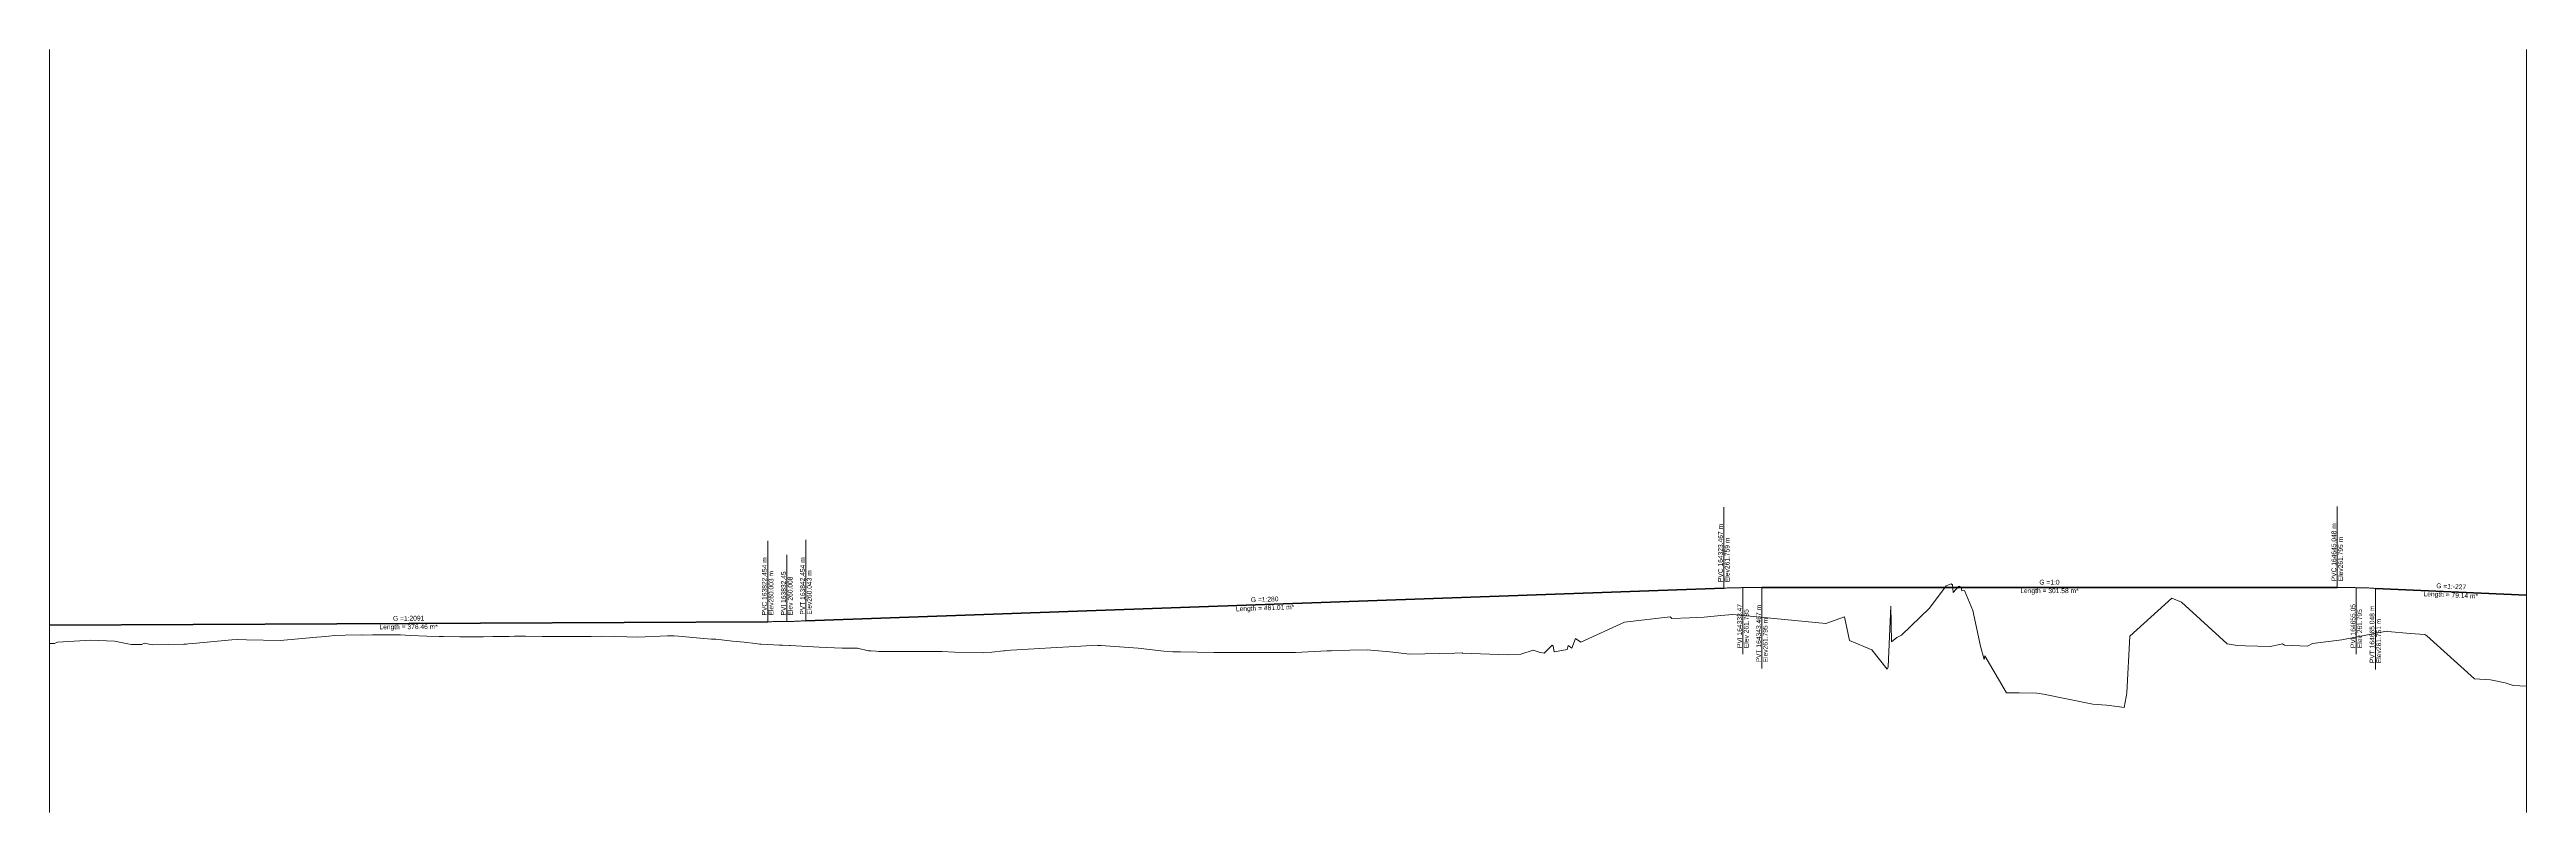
# Model space of a CAD drawing. Header units: metres. Extents: x 598670 to 602652, y 3407602 to 3409525.
# Drawn here: x 601344 to 602642, y 3409125 to 3409525 of the extents above; entities that cross this region are included whole.
import ezdxf
from ezdxf.enums import TextEntityAlignment as Align

# ---------------------------------------------------------------- set-up
doc = ezdxf.new("R2010")
doc.units = ezdxf.units.M
doc.header["$MEASUREMENT"] = 0
for name, color, linetype, lineweight in [('56', 7, 'Continuous', 0), ('Profile', 7, 'Continuous', 0), ('Profile Existing GL', 7, 'Continuous', 0), ('Profile text', 7, 'Continuous', 0), ('View Vert Annotation Curves Leader Line', 7, 'Continuous', 0)]:
    doc.layers.add(name, color=color, linetype=linetype, lineweight=lineweight)
doc.styles.add('Style-Arial', font='arial.ttf')

msp = doc.modelspace()

# ---------------------------------------------------------------- linework, layer by layer
at = {"layer": '56', "color": 7, "linetype": 'Continuous', "lineweight": 0}
msp.add_line((602642.1, 3409124.9), (602642.1, 3409524.9), dxfattribs=at)
at = {"layer": 'Profile', "color": 7, "linetype": 'Continuous', "lineweight": 0}
msp.add_line((601343.9, 3409124.9), (601343.9, 3409524.9), dxfattribs=at)
at = {"layer": 'Profile', "color": 1, "lineweight": 40}
for p, q in [((601740.3, 3409225.3), (602221.4, 3409242.5)), ((602241.4, 3409242.9), (602542.9, 3409242.9)), ((602562.9, 3409242.4), (602642.1, 3409238.9)), ((601343.9, 3409223.1), (601720.3, 3409224.9))]:
    msp.add_line(p, q, dxfattribs=at)
at = {"layer": 'Profile Existing GL', "color": 7, "linetype": 'Continuous', "lineweight": 13, "flags": 128}
msp.add_lwpolyline([(601343.9, 3409213.5), (601346.4, 3409213.5), (601348.1, 3409214.2), (601365.6, 3409215.3), (601378, 3409214.8), (601385, 3409213.3), (601386.7, 3409212.9), (601392.2, 3409212.9), (601393.4, 3409213.6), (601397.9, 3409212.8), (601414.3, 3409213.1), (601415.6, 3409213.2), (601415.6, 3409213.2), (601416.6, 3409213.3), (601419, 3409213.5), (601439.4, 3409215.4), (601442.5, 3409215.6), (601442.5, 3409215.6), (601447.1, 3409215.4), (601464.8, 3409215.1), (601464.8, 3409215.1), (601480.1, 3409216.4), (601481.6, 3409216.6), (601486.5, 3409217), (601490.2, 3409217.4), (601493.2, 3409217.7), (601498.8, 3409217.8), (601507.3, 3409218), (601507.4, 3409218), (601508.4, 3409217.8), (601513.1, 3409218.1), (601513.1, 3409218.1), (601515.9, 3409218.1), (601524.5, 3409218), (601526.2, 3409218), (601526.2, 3409218), (601527.8, 3409218), (601533, 3409217.7), (601541.6, 3409217.4), (601548.1, 3409217.1), (601550.3, 3409217.1), (601559, 3409217), (601566.4, 3409217), (601567.7, 3409217), (601571.3, 3409217), (601571.3, 3409217), (601571.3, 3409217), (601576.2, 3409217.1), (601584.8, 3409217.2), (601587.5, 3409217.3), (601592.1, 3409217.3), (601592.1, 3409217.3), (601593.4, 3409217.3), (601602, 3409217.2), (601607.4, 3409217.1), (601610.5, 3409217.1), (601612.7, 3409217.1), (601615.3, 3409217.2), (601619.1, 3409217.2), (601626.2, 3409217.1), (601627.7, 3409217.1), (601633.2, 3409217.4), (601633.2, 3409217.4), (601633.2, 3409217.4), (601646.5, 3409217), (601652.3, 3409216.9), (601652.3, 3409216.9), (601667.7, 3409217.5), (601671.2, 3409217.5), (601671.2, 3409217.5), (601673.6, 3409217.4), (601686.8, 3409216.1), (601690.8, 3409215.7), (601693.1, 3409215.7), (601701.8, 3409214.8), (601708, 3409214.2), (601713.7, 3409213.5), (601713.7, 3409213.5), (601716.2, 3409213.2), (601716.2, 3409213.2), (601716.2, 3409213.2), (601716.8, 3409213.2), (601716.8, 3409213.2), (601726.5, 3409212.7), (601728, 3409212.7), (601728, 3409212.7), (601731.5, 3409212.4), (601732, 3409212.4), (601747.2, 3409211.5), (601747.3, 3409211.5), (601759.4, 3409211), (601762.2, 3409211), (601767.3, 3409211), (601773.2, 3409209.7), (601774.4, 3409209.7), (601777.2, 3409209.5), (601778.6, 3409209.3), (601798.2, 3409209.3), (601811.7, 3409209.3), (601818.2, 3409209), (601833, 3409208.7), (601833.4, 3409208.6), (601837.7, 3409209), (601843.9, 3409209.6), (601844.4, 3409209.7), (601844.7, 3409209.8), (601844.7, 3409209.8), (601863, 3409210.9), (601868.7, 3409211.3), (601884.4, 3409212.1), (601892.9, 3409212.6), (601892.9, 3409212.6), (601893, 3409212.6), (601893.3, 3409212.5), (601893.3, 3409212.5), (601894.8, 3409212.5), (601914.4, 3409211.1), (601914.4, 3409211.1), (601927.9, 3409209.5), (601927.9, 3409209.5), (601932.6, 3409209.2), (601936.6, 3409209.1), (601954.1, 3409208.8), (601969.6, 3409208.8), (601996.9, 3409208.8), (602013.5, 3409209.6), (602015.6, 3409209.7), (602016.3, 3409209.8), (602034.4, 3409210.1), (602034.4, 3409210.1), (602034.5, 3409210.1), (602046.4, 3409209.2), (602056.8, 3409207.9), (602080.4, 3409208.5), (602084.2, 3409208.6), (602084.5, 3409208.4), (602108.2, 3409207.5), (602115, 3409207.9), (602121.4, 3409210), (602124.7, 3409209), (602127.2, 3409208.4), (602131.5, 3409212.7), (602131.9, 3409212.1), (602131.9, 3409212.1), (602132.5, 3409209.2), (602132.7, 3409209.1), (602132.7, 3409209.1), (602132.7, 3409209.1), (602139.3, 3409210.3), (602139.6, 3409211.8), (602139.8, 3409212.4), (602141.8, 3409211.1), (602143.7, 3409216.2), (602143.7, 3409216.2), (602143.7, 3409216.2), (602146.5, 3409214.2), (602169.3, 3409224.6), (602193.3, 3409227.5), (602194.1, 3409226.6), (602203.5, 3409227), (602203.5, 3409227), (602211.1, 3409227.3), (602211.1, 3409227.3), (602219.8, 3409228.1), (602226.1, 3409228.7), (602274.9, 3409224), (602284.6, 3409227.5), (602287.2, 3409215.1), (602298.9, 3409210.1), (602307.1, 3409200), (602307.6, 3409201.2), (602307.6, 3409201.2), (602309, 3409233.1), (602309.3, 3409214.4), (602312.1, 3409216.7), (602314.5, 3409217.8), (602329.2, 3409232.1), (602338, 3409243.7), (602338, 3409243.7), (602340.6, 3409244.7), (602340.6, 3409244.7), (602340.9, 3409244.4), (602341.2, 3409244.4), (602341.6, 3409240.2), (602344.4, 3409243.3), (602344.8, 3409243.5), (602344.8, 3409243.5), (602345.8, 3409243), (602346.1, 3409241.1), (602347.6, 3409241.2), (602347.6, 3409241.2), (602351.9, 3409230.8), (602356, 3409212.1), (602357.8, 3409205.1), (602357.8, 3409205.1), (602358.2, 3409207.1), (602369.5, 3409187.6), (602372.3, 3409187.7), (602376.2, 3409187.6), (602385.4, 3409187.4), (602389, 3409186.9), (602389, 3409186.9), (602414.8, 3409181.7), (602421.9, 3409181.2), (602427.6, 3409180.5), (602431.2, 3409180), (602431.3, 3409179.9), (602432.3, 3409185.5), (602432.3, 3409185.5), (602432.6, 3409187.6), (602434.2, 3409217.3), (602434.2, 3409217.3), (602456.2, 3409237.2), (602461.3, 3409235.1), (602485.2, 3409213.3), (602490.4, 3409212.5), (602494.8, 3409212.3), (602507.7, 3409211.9), (602512.9, 3409212.9), (602514.3, 3409213.3), (602515.3, 3409212.7), (602527.3, 3409212.1), (602530, 3409213.5), (602545.3, 3409215.4), (602568.7, 3409219.9), (602569.4, 3409219.8), (602581.2, 3409218.8), (602588.9, 3409218.2), (602589.9, 3409217.5), (602614.9, 3409195), (602623.2, 3409194.5), (602630.9, 3409192.9), (602635.1, 3409191.5), (602642.1, 3409191.1)], dxfattribs=at)
at = {"layer": 'Profile text', "color": 1, "flags": 128}
for points in [[(602221.4, 3409242.5), (602221.8, 3409242.5), (602222.2, 3409242.5), (602222.6, 3409242.5), (602223.1, 3409242.6), (602223.5, 3409242.6), (602223.9, 3409242.6), (602224.3, 3409242.6), (602224.8, 3409242.6), (602225.2, 3409242.6), (602225.6, 3409242.6), (602226, 3409242.6), (602226.5, 3409242.7), (602226.9, 3409242.7), (602227.3, 3409242.7), (602227.7, 3409242.7), (602228.2, 3409242.7), (602228.6, 3409242.7), (602229, 3409242.7), (602229.4, 3409242.7), (602229.9, 3409242.7), (602230.3, 3409242.7), (602230.7, 3409242.8), (602231.1, 3409242.8), (602231.6, 3409242.8), (602232, 3409242.8), (602232.4, 3409242.8), (602232.8, 3409242.8), (602233.3, 3409242.8), (602233.7, 3409242.8), (602234.1, 3409242.8), (602234.6, 3409242.8), (602235, 3409242.8), (602235.4, 3409242.8), (602235.8, 3409242.8), (602236.3, 3409242.8), (602236.7, 3409242.8), (602237.1, 3409242.8), (602237.5, 3409242.8), (602238, 3409242.8), (602238.4, 3409242.8), (602238.8, 3409242.8), (602239.2, 3409242.8), (602239.7, 3409242.8), (602240.1, 3409242.8), (602240.5, 3409242.9), (602240.9, 3409242.9), (602241.4, 3409242.9)], [(602542.9, 3409242.9), (602543.4, 3409242.9), (602543.8, 3409242.9), (602544.2, 3409242.8), (602544.6, 3409242.8), (602545.1, 3409242.8), (602545.5, 3409242.8), (602545.9, 3409242.8), (602546.3, 3409242.8), (602546.8, 3409242.8), (602547.2, 3409242.8), (602547.6, 3409242.8), (602548, 3409242.8), (602548.5, 3409242.8), (602548.9, 3409242.8), (602549.3, 3409242.8), (602549.7, 3409242.8), (602550.2, 3409242.8), (602550.6, 3409242.8), (602551, 3409242.8), (602551.5, 3409242.8), (602551.9, 3409242.8), (602552.3, 3409242.8), (602552.7, 3409242.7), (602553.2, 3409242.7), (602553.6, 3409242.7), (602554, 3409242.7), (602554.4, 3409242.7), (602554.9, 3409242.7), (602555.3, 3409242.7), (602555.7, 3409242.7), (602556.1, 3409242.7), (602556.6, 3409242.7), (602557, 3409242.6), (602557.4, 3409242.6), (602557.8, 3409242.6), (602558.3, 3409242.6), (602558.7, 3409242.6), (602559.1, 3409242.6), (602559.5, 3409242.6), (602560, 3409242.5), (602560.4, 3409242.5), (602560.8, 3409242.5), (602561.2, 3409242.5), (602561.7, 3409242.5), (602562.1, 3409242.5), (602562.5, 3409242.4), (602562.9, 3409242.4)], [(601720.3, 3409224.9), (601720.8, 3409224.9), (601721.2, 3409224.9), (601721.6, 3409224.9), (601722, 3409224.9), (601722.5, 3409224.9), (601722.9, 3409225), (601723.3, 3409225), (601723.7, 3409225), (601724.2, 3409225), (601724.6, 3409225), (601725, 3409225), (601725.5, 3409225), (601725.9, 3409225), (601726.3, 3409225), (601726.7, 3409225), (601727.2, 3409225), (601727.6, 3409225), (601728, 3409225), (601728.4, 3409225), (601728.9, 3409225), (601729.3, 3409225), (601729.7, 3409225), (601730.1, 3409225.1), (601730.6, 3409225.1), (601731, 3409225.1), (601731.4, 3409225.1), (601731.8, 3409225.1), (601732.3, 3409225.1), (601732.7, 3409225.1), (601733.1, 3409225.1), (601733.5, 3409225.1), (601734, 3409225.1), (601734.4, 3409225.2), (601734.8, 3409225.2), (601735.2, 3409225.2), (601735.7, 3409225.2), (601736.1, 3409225.2), (601736.5, 3409225.2), (601736.9, 3409225.2), (601737.4, 3409225.2), (601737.8, 3409225.3), (601738.2, 3409225.3), (601738.6, 3409225.3), (601739.1, 3409225.3), (601739.5, 3409225.3), (601739.9, 3409225.3), (601740.3, 3409225.3)]]:
    msp.add_lwpolyline(points, dxfattribs=at)
at = {"layer": 'View Vert Annotation Curves Leader Line', "color": 1}
for p, q in [((602221.4, 3409242.5), (602221.4, 3409285)), ((602542.9, 3409242.9), (602542.9, 3409285.4)), ((601720.3, 3409224.9), (601720.3, 3409267.4)), ((601730.3, 3409225), (601730.3, 3409260)), ((601740.3, 3409225.3), (601740.3, 3409267.8)), ((602231.4, 3409242.9), (602231.4, 3409207.9)), ((602241.4, 3409242.9), (602241.4, 3409200.4)), ((602552.9, 3409242.9), (602552.9, 3409207.9)), ((602562.9, 3409242.4), (602562.9, 3409199.9))]:
    msp.add_line(p, q, dxfattribs=at)

# ---------------------------------------------------------------- texts
at = {"layer": 'Profile text', "color": 1, "style": 'Style-Arial'}
for s, p in [('PVC 164323.467 m', (602220.9, 3409245.7)), ('PVC 164645.048 m', (602542.4, 3409246.1)), ('PVC 163822.454 m', (601719.8, 3409228.2)), ('PVT 163842.454 m', (601739.8, 3409228.6)), ('PVI 163832.45', (601729.8, 3409228.2)), ('PVI 164333.47', (602230.9, 3409211.1)), ('PVT 164343.467 m', (602240.9, 3409203.6)), ('PVI 164655.05', (602552.4, 3409211.1)), ('PVT 164665.048 m', (602562.4, 3409203.2))]:
    msp.add_text(s, height=2.5, rotation=90, dxfattribs=at).set_placement(p)
for s, p in [('Elev261.759 m', (602221.9, 3409245.7)), ('Elev261.795 m', (602543.4, 3409246.1)), ('Elev260.003 m', (601720.8, 3409228.2)), ('Elev 260.008', (601730.8, 3409228.2)), ('Elev260.043 m', (601740.8, 3409228.6)), ('Elev 261.795', (602231.9, 3409211.1)), ('Elev 261.795', (602553.4, 3409211.1)), ('Elev261.795 m', (602241.9, 3409203.6)), ('Elev261.751 m', (602563.4, 3409203.2))]:
    msp.add_text(s, height=2.5, rotation=90, dxfattribs=at).set_placement(p, align=Align.TOP_LEFT)
for s, p in [('G =1:0', (602392.1, 3409244.4)), ('Length = 301.58 m*', (602392.1, 3409239.9))]:
    msp.add_text(s, height=2.5, dxfattribs=at).set_placement(p, align=Align.CENTER)
for s, rotation, p in [('G =1:-227', 357.4802, (602602.6, 3409242.2)), ('Length = 481.01 m*', 2.0431, (601981, 3409230.9)), ('G =1:280', 2.0431, (601980.8, 3409235.4)), ('Length = 79.14 m*', 357.4802, (602602.4, 3409237.7)), ('Length = 376.46 m*', 0.2741, (601532.1, 3409221)), ('G =1:2091', 0.2741, (601532.1, 3409225.5))]:
    msp.add_text(s, height=2.5, rotation=rotation, dxfattribs=at).set_placement(p, align=Align.CENTER)

doc.saveas('drawing.dxf')
